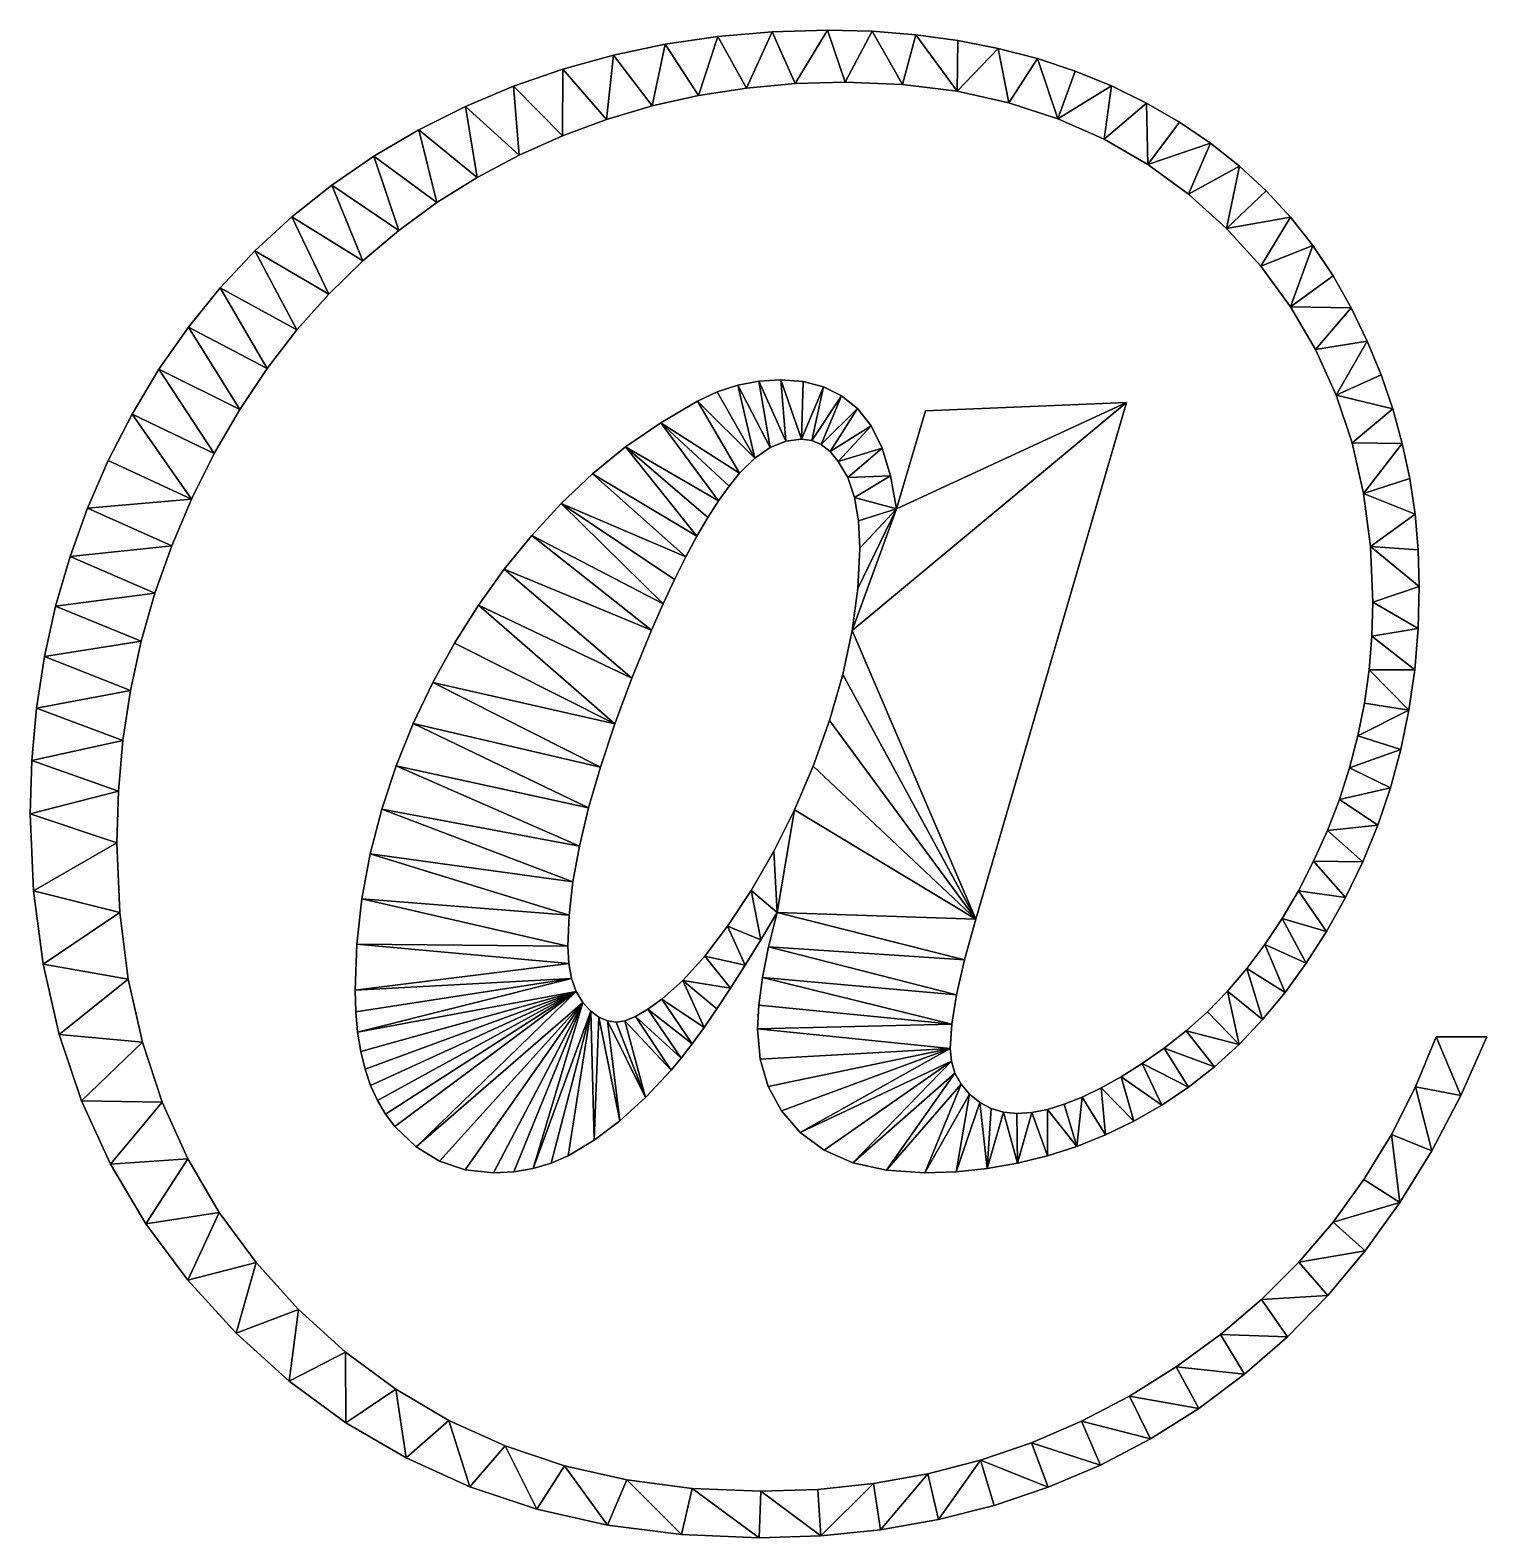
# Model space of a CAD drawing. Header units: metres. Extents: x 0.06 to 1.28, y -0.3 to 0.95.
import ezdxf

# ---------------------------------------------------------------- set-up
doc = ezdxf.new("R2010")
doc.units = ezdxf.units.M

msp = doc.modelspace()

# ---------------------------------------------------------------- meshes
at = {"layer": 'Armanisoft_0', "linetype": 'CONTINUOUS'}
mesh = msp.add_polyface(dxfattribs=at)
corners = [(0.508133, 0.921708), (0.544694, 0.879751), (0.507724, 0.86608), (0.46702, 0.907381), (0.550272, 0.93343), (0.582627, 0.890937), (0.593436, 0.942546), (0.621522, 0.899637), (0.637625, 0.949059), (0.661379, 0.905852), (0.68284, 0.952966), (0.702199, 0.90958), (0.694227, 0.611024), (0.67178, 0.661221), (0.690075, 0.662348), (0.707317, 0.612805), (0.681257, 0.605681), (0.65411, 0.657841), (0.66841, 0.596776), (0.620645, 0.64432), (0.637065, 0.652207), (0.655683, 0.58431), (0.589799, 0.626374), (0.638205, 0.561188), (0.560536, 0.606174), (0.46702, 0.907381, 0.229421), (0.471715, 0.849922, 0.229421), (0.507724, 0.86608, 0.229421), (0.508133, 0.921708, 0.229421), (0.544694, 0.879751, 0.229421), (0.550272, 0.93343, 0.229421), (0.582627, 0.890937, 0.229421), (0.593436, 0.942546, 0.229421), (0.621522, 0.899637, 0.229421), (0.637625, 0.949059, 0.229421), (0.661379, 0.905852, 0.229421), (0.68284, 0.952966, 0.229421), (0.702199, 0.90958, 0.229421), (0.694227, 0.611024, 0.229421), (0.690075, 0.662348, 0.229421), (0.67178, 0.661221, 0.229421), (0.707317, 0.612805, 0.229421), (0.681257, 0.605681, 0.229421), (0.65411, 0.657841, 0.229421), (0.66841, 0.596776, 0.229421), (0.637065, 0.652207, 0.229421), (0.620645, 0.64432, 0.229421), (0.655683, 0.58431, 0.229421), (0.589799, 0.626374, 0.229421), (0.647022, 0.573556, 0.229421), (0.638205, 0.561188, 0.229421), (0.560536, 0.606174, 0.229421), (0.661379, 0.905852), (0.702199, 0.90958), (0.702199, 0.90958, 0.229421), (0.661379, 0.905852, 0.229421), (0.621522, 0.899637), (0.621522, 0.899637, 0.229421), (0.582627, 0.890937), (0.582627, 0.890937, 0.229421), (0.544694, 0.879751), (0.544694, 0.879751, 0.229421), (0.507724, 0.86608), (0.507724, 0.86608, 0.229421), (0.471715, 0.849922), (0.471715, 0.849922, 0.229421), (0.508133, 0.921708), (0.46702, 0.907381), (0.46702, 0.907381, 0.229421), (0.508133, 0.921708, 0.229421), (0.550272, 0.93343), (0.550272, 0.93343, 0.229421), (0.593436, 0.942546), (0.593436, 0.942546, 0.229421), (0.637625, 0.949059), (0.637625, 0.949059, 0.229421), (0.68284, 0.952966), (0.68284, 0.952966, 0.229421), (0.560536, 0.606174), (0.532858, 0.583721), (0.532858, 0.583721, 0.229421), (0.560536, 0.606174, 0.229421), (0.589799, 0.626374), (0.589799, 0.626374, 0.229421), (0.620645, 0.64432), (0.620645, 0.64432, 0.229421), (0.637065, 0.652207), (0.637065, 0.652207, 0.229421), (0.65411, 0.657841), (0.65411, 0.657841, 0.229421), (0.67178, 0.661221), (0.67178, 0.661221, 0.229421), (0.690075, 0.662348), (0.690075, 0.662348, 0.229421), (0.708781, 0.660838), (0.708781, 0.660838, 0.229421), (0.681257, 0.605681), (0.694227, 0.611024), (0.694227, 0.611024, 0.229421), (0.681257, 0.605681, 0.229421), (0.66841, 0.596776), (0.66841, 0.596776, 0.229421)]
mesh.append_faces([[corners[k] for k in face] for face in [(0, 1, 2), (0, 2, 3), (4, 5, 1), (4, 1, 0), (6, 7, 5), (6, 5, 4), (8, 9, 7), (8, 7, 6), (10, 11, 9), (10, 9, 8), (12, 13, 14), (12, 14, 15), (16, 17, 13), (16, 13, 12), (18, 19, 20), (18, 20, 17), (18, 17, 16), (21, 22, 19), (21, 19, 18), (23, 24, 22), (25, 26, 27), (28, 27, 29), (28, 25, 27), (30, 29, 31), (30, 28, 29), (32, 31, 33), (32, 30, 31), (34, 33, 35), (34, 32, 33), (36, 35, 37), (36, 34, 35), (38, 39, 40), (38, 41, 39), (42, 40, 43), (42, 38, 40), (44, 45, 46), (44, 43, 45), (44, 42, 43), (47, 46, 48), (47, 44, 46), (49, 47, 48), (50, 48, 51), (52, 53, 54, 55), (56, 52, 55, 57), (58, 56, 57, 59), (60, 58, 59, 61), (62, 60, 61, 63), (64, 62, 63, 65), (66, 67, 68, 69), (70, 66, 69, 71), (72, 70, 71, 73), (74, 72, 73, 75), (76, 74, 75, 77), (78, 79, 80, 81), (82, 78, 81, 83), (84, 82, 83, 85), (86, 84, 85, 87), (88, 86, 87, 89), (90, 88, 89, 91), (92, 90, 91, 93), (94, 92, 93, 95), (96, 97, 98, 99), (100, 96, 99, 101)]])
mesh = msp.add_polyface(dxfattribs=at)
corners = [(0.72908, 0.954268), (0.74398, 0.910823), (0.702199, 0.90958), (0.68284, 0.952966), (0.766534, 0.953316), (0.791837, 0.908914), (0.802801, 0.950461), (0.837387, 0.903187), (0.837882, 0.945702), (0.871775, 0.939039), (0.880629, 0.893641), (0.904482, 0.930473), (0.921564, 0.880277), (0.936003, 0.920002), (0.966336, 0.907629), (0.960193, 0.863095), (0.707317, 0.612805), (0.690075, 0.662348), (0.708781, 0.660838), (0.725691, 0.65631), (0.73128, 0.602262), (0.754123, 0.638195), (0.765476, 0.623902), (0.723884, 0.608119), (0.740805, 0.648762), (0.715896, 0.611633), (0.72908, 0.954268, 0.229421), (0.702199, 0.90958, 0.229421), (0.74398, 0.910823, 0.229421), (0.68284, 0.952966, 0.229421), (0.766534, 0.953316, 0.229421), (0.791837, 0.908914, 0.229421), (0.802801, 0.950461, 0.229421), (0.837387, 0.903187, 0.229421), (0.837882, 0.945702, 0.229421), (0.871775, 0.939039, 0.229421), (0.880629, 0.893641, 0.229421), (0.904482, 0.930473, 0.229421), (0.921564, 0.880277, 0.229421), (0.936003, 0.920002, 0.229421), (0.966336, 0.907629, 0.229421), (0.960193, 0.863095, 0.229421), (0.707317, 0.612805, 0.229421), (0.708781, 0.660838, 0.229421), (0.690075, 0.662348, 0.229421), (0.725691, 0.65631, 0.229421), (0.73128, 0.602262, 0.229421), (0.765476, 0.623902, 0.229421), (0.754123, 0.638195, 0.229421), (0.723884, 0.608119, 0.229421), (0.740805, 0.648762, 0.229421), (0.715896, 0.611633, 0.229421), (0.978869, 0.643293), (0.810976, 0.636433), (0.810976, 0.636433, 0.229421), (0.978869, 0.643293, 0.229421), (0.921564, 0.880277), (0.960193, 0.863095), (0.960193, 0.863095, 0.229421), (0.921564, 0.880277, 0.229421), (0.880629, 0.893641), (0.880629, 0.893641, 0.229421), (0.837387, 0.903187), (0.837387, 0.903187, 0.229421), (0.791837, 0.908914), (0.791837, 0.908914, 0.229421), (0.74398, 0.910823), (0.74398, 0.910823, 0.229421), (0.702199, 0.90958), (0.702199, 0.90958, 0.229421), (0.72908, 0.954268), (0.68284, 0.952966), (0.68284, 0.952966, 0.229421), (0.72908, 0.954268, 0.229421), (0.766534, 0.953316), (0.766534, 0.953316, 0.229421), (0.802801, 0.950461), (0.802801, 0.950461, 0.229421), (0.837882, 0.945702), (0.837882, 0.945702, 0.229421), (0.871775, 0.939039), (0.871775, 0.939039, 0.229421), (0.904482, 0.930473), (0.904482, 0.930473, 0.229421), (0.936003, 0.920002), (0.936003, 0.920002, 0.229421), (0.966336, 0.907629), (0.966336, 0.907629, 0.229421), (0.725691, 0.65631), (0.708781, 0.660838), (0.708781, 0.660838, 0.229421), (0.725691, 0.65631, 0.229421), (0.740805, 0.648762), (0.740805, 0.648762, 0.229421), (0.754123, 0.638195), (0.754123, 0.638195, 0.229421), (0.765476, 0.623902), (0.765476, 0.623902, 0.229421)]
mesh.append_faces([[corners[k] for k in face] for face in [(0, 1, 2), (0, 2, 3), (4, 5, 1), (4, 1, 0), (6, 7, 5), (6, 5, 4), (8, 7, 6), (9, 10, 7), (9, 7, 8), (11, 12, 10), (11, 10, 9), (13, 12, 11), (14, 15, 12), (14, 12, 13), (16, 17, 18), (16, 18, 19), (20, 21, 22), (23, 24, 21), (23, 21, 20), (25, 19, 24), (25, 16, 19), (25, 24, 23), (26, 27, 28), (26, 29, 27), (30, 28, 31), (30, 26, 28), (32, 31, 33), (32, 30, 31), (34, 32, 33), (35, 33, 36), (35, 34, 33), (37, 36, 38), (37, 35, 36), (39, 37, 38), (40, 38, 41), (40, 39, 38), (42, 43, 44), (42, 45, 43), (46, 47, 48), (49, 48, 50), (49, 46, 48), (51, 50, 45), (51, 45, 42), (51, 49, 50), (52, 53, 54, 55), (56, 57, 58, 59), (60, 56, 59, 61), (62, 60, 61, 63), (64, 62, 63, 65), (66, 64, 65, 67), (68, 66, 67, 69), (70, 71, 72, 73), (74, 70, 73, 75), (76, 74, 75, 77), (78, 76, 77, 79), (80, 78, 79, 81), (82, 80, 81, 83), (84, 82, 83, 85), (86, 84, 85, 87), (88, 89, 90, 91), (92, 88, 91, 93), (94, 92, 93, 95), (96, 94, 95, 97)]])
mesh = msp.add_polyface(dxfattribs=at)
corners = [(0.148465, 0.633657), (0.21704, 0.600685), (0.197969, 0.562561), (0.128496, 0.594773), (0.170844, 0.67103), (0.238271, 0.63733), (0.195379, 0.706199), (0.26128, 0.671741), (0.222071, 0.739163), (0.286067, 0.703917), (0.250918, 0.769922), (0.312631, 0.733859), (0.281921, 0.798477), (0.340974, 0.761566), (0.315081, 0.824827), (0.371094, 0.787038), (0.350397, 0.848972), (0.402993, 0.810276), (0.387869, 0.870913), (0.436669, 0.831279), (0.426932, 0.89045), (0.471715, 0.849922), (0.46702, 0.907381), (0.507724, 0.86608), (0.148465, 0.633657, 0.229421), (0.197969, 0.562561, 0.229421), (0.21704, 0.600685, 0.229421), (0.128496, 0.594773, 0.229421), (0.170844, 0.67103, 0.229421), (0.238271, 0.63733, 0.229421), (0.195379, 0.706199, 0.229421), (0.26128, 0.671741, 0.229421), (0.222071, 0.739163, 0.229421), (0.286067, 0.703917, 0.229421), (0.250918, 0.769922, 0.229421), (0.312631, 0.733859, 0.229421), (0.281921, 0.798477, 0.229421), (0.340974, 0.761566, 0.229421), (0.315081, 0.824827, 0.229421), (0.371094, 0.787038, 0.229421), (0.350397, 0.848972, 0.229421), (0.402993, 0.810276, 0.229421), (0.387869, 0.870913, 0.229421), (0.436669, 0.831279, 0.229421), (0.426932, 0.89045, 0.229421), (0.471715, 0.849922, 0.229421), (0.46702, 0.907381, 0.229421), (0.436669, 0.831279), (0.471715, 0.849922), (0.471715, 0.849922, 0.229421), (0.436669, 0.831279, 0.229421), (0.402993, 0.810276), (0.402993, 0.810276, 0.229421), (0.371094, 0.787038), (0.371094, 0.787038, 0.229421), (0.340974, 0.761566), (0.340974, 0.761566, 0.229421), (0.312631, 0.733859), (0.312631, 0.733859, 0.229421), (0.286067, 0.703917), (0.286067, 0.703917, 0.229421), (0.26128, 0.671741), (0.26128, 0.671741, 0.229421), (0.238271, 0.63733), (0.238271, 0.63733, 0.229421), (0.21704, 0.600685), (0.21704, 0.600685, 0.229421), (0.148465, 0.633657), (0.128496, 0.594773), (0.128496, 0.594773, 0.229421), (0.148465, 0.633657, 0.229421), (0.170844, 0.67103), (0.170844, 0.67103, 0.229421), (0.195379, 0.706199), (0.195379, 0.706199, 0.229421), (0.222071, 0.739163), (0.222071, 0.739163, 0.229421), (0.250918, 0.769922), (0.250918, 0.769922, 0.229421), (0.281921, 0.798477), (0.281921, 0.798477, 0.229421), (0.315081, 0.824827), (0.315081, 0.824827, 0.229421), (0.350397, 0.848972), (0.350397, 0.848972, 0.229421), (0.387869, 0.870913), (0.387869, 0.870913, 0.229421), (0.426932, 0.89045), (0.426932, 0.89045, 0.229421), (0.46702, 0.907381), (0.46702, 0.907381, 0.229421)]
mesh.append_faces([[corners[k] for k in face] for face in [(0, 1, 2), (0, 2, 3), (4, 5, 1), (4, 1, 0), (6, 7, 5), (6, 5, 4), (8, 9, 7), (8, 7, 6), (10, 11, 9), (10, 9, 8), (12, 13, 11), (12, 11, 10), (14, 15, 13), (14, 13, 12), (16, 17, 15), (16, 15, 14), (18, 19, 17), (18, 17, 16), (20, 21, 19), (20, 19, 18), (22, 23, 21), (22, 21, 20), (24, 25, 26), (24, 27, 25), (28, 26, 29), (28, 24, 26), (30, 29, 31), (30, 28, 29), (32, 31, 33), (32, 30, 31), (34, 33, 35), (34, 32, 33), (36, 35, 37), (36, 34, 35), (38, 37, 39), (38, 36, 37), (40, 39, 41), (40, 38, 39), (42, 41, 43), (42, 40, 41), (44, 43, 45), (44, 42, 43), (46, 44, 45), (47, 48, 49, 50), (51, 47, 50, 52), (53, 51, 52, 54), (55, 53, 54, 56), (57, 55, 56, 58), (59, 57, 58, 60), (61, 59, 60, 62), (63, 61, 62, 64), (65, 63, 64, 66), (67, 68, 69, 70), (71, 67, 70, 72), (73, 71, 72, 74), (75, 73, 74, 76), (77, 75, 76, 78), (79, 77, 78, 80), (81, 79, 80, 82), (83, 81, 82, 84), (85, 83, 84, 86), (87, 85, 86, 88), (89, 87, 88, 90)]])
mesh = msp.add_polyface(dxfattribs=at)
corners = [(0.995483, 0.893351), (0.996514, 0.842095), (0.960193, 0.863095), (0.966336, 0.907629), (1.023139, 0.877353), (1.049002, 0.859819), (1.030529, 0.817276), (1.073071, 0.840747), (1.062236, 0.788639), (1.095346, 0.820138), (1.115828, 0.797992), (1.09088, 0.757036), (1.134516, 0.774309), (1.115705, 0.723319), (1.15141, 0.749089), (1.16651, 0.722332), (1.136711, 0.687487), (1.179825, 0.694612), (1.153897, 0.649541), (1.191366, 0.666503), (1.20113, 0.638005), (1.167265, 0.609481), (1.20912, 0.609118), (0.995483, 0.893351, 0.229421), (0.960193, 0.863095, 0.229421), (0.996514, 0.842095, 0.229421), (0.966336, 0.907629, 0.229421), (1.023139, 0.877353, 0.229421), (1.049002, 0.859819, 0.229421), (1.030529, 0.817276, 0.229421), (1.073071, 0.840747, 0.229421), (1.062236, 0.788639, 0.229421), (1.095346, 0.820138, 0.229421), (1.115828, 0.797992, 0.229421), (1.09088, 0.757036, 0.229421), (1.134516, 0.774309, 0.229421), (1.115705, 0.723319, 0.229421), (1.15141, 0.749089, 0.229421), (1.16651, 0.722332, 0.229421), (1.136711, 0.687487, 0.229421), (1.179825, 0.694612, 0.229421), (1.153897, 0.649541, 0.229421), (1.191366, 0.666503, 0.229421), (1.20113, 0.638005, 0.229421), (1.167265, 0.609481, 0.229421), (1.20912, 0.609118, 0.229421), (1.153897, 0.649541), (1.167265, 0.609481), (1.167265, 0.609481, 0.229421), (1.153897, 0.649541, 0.229421), (1.136711, 0.687487), (1.136711, 0.687487, 0.229421), (1.115705, 0.723319), (1.115705, 0.723319, 0.229421), (1.09088, 0.757036), (1.09088, 0.757036, 0.229421), (1.062236, 0.788639), (1.062236, 0.788639, 0.229421), (1.030529, 0.817276), (1.030529, 0.817276, 0.229421), (0.996514, 0.842095), (0.996514, 0.842095, 0.229421), (0.960193, 0.863095), (0.960193, 0.863095, 0.229421), (0.995483, 0.893351), (0.966336, 0.907629), (0.966336, 0.907629, 0.229421), (0.995483, 0.893351, 0.229421), (1.023139, 0.877353), (1.023139, 0.877353, 0.229421), (1.049002, 0.859819), (1.049002, 0.859819, 0.229421), (1.073071, 0.840747), (1.073071, 0.840747, 0.229421), (1.095346, 0.820138), (1.095346, 0.820138, 0.229421), (1.115828, 0.797992), (1.115828, 0.797992, 0.229421), (1.134516, 0.774309), (1.134516, 0.774309, 0.229421), (1.15141, 0.749089), (1.15141, 0.749089, 0.229421), (1.16651, 0.722332), (1.16651, 0.722332, 0.229421), (1.179825, 0.694612), (1.179825, 0.694612, 0.229421), (1.191366, 0.666503), (1.191366, 0.666503, 0.229421), (1.20113, 0.638005), (1.20113, 0.638005, 0.229421), (1.20912, 0.609118), (1.20912, 0.609118, 0.229421)]
mesh.append_faces([[corners[k] for k in face] for face in [(0, 1, 2), (0, 2, 3), (4, 1, 0), (5, 6, 1), (5, 1, 4), (7, 8, 6), (7, 6, 5), (9, 8, 7), (10, 11, 8), (10, 8, 9), (12, 13, 11), (12, 11, 10), (14, 13, 12), (15, 16, 13), (15, 13, 14), (17, 18, 16), (17, 16, 15), (19, 18, 17), (20, 21, 18), (20, 18, 19), (22, 21, 20), (23, 24, 25), (23, 26, 24), (27, 23, 25), (28, 25, 29), (28, 27, 25), (30, 29, 31), (30, 28, 29), (32, 30, 31), (33, 31, 34), (33, 32, 31), (35, 34, 36), (35, 33, 34), (37, 35, 36), (38, 36, 39), (38, 37, 36), (40, 39, 41), (40, 38, 39), (42, 40, 41), (43, 41, 44), (43, 42, 41), (45, 43, 44), (46, 47, 48, 49), (50, 46, 49, 51), (52, 50, 51, 53), (54, 52, 53, 55), (56, 54, 55, 57), (58, 56, 57, 59), (60, 58, 59, 61), (62, 60, 61, 63), (64, 65, 66, 67), (68, 64, 67, 69), (70, 68, 69, 71), (72, 70, 71, 73), (74, 72, 73, 75), (76, 74, 75, 77), (78, 76, 77, 79), (80, 78, 79, 81), (82, 80, 81, 83), (84, 82, 83, 85), (86, 84, 85, 87), (88, 86, 87, 89), (90, 88, 89, 91)]])
mesh = msp.add_polyface(dxfattribs=at)
corners = [(1.17613, 0.259686), (1.13508, 0.260225), (1.146652, 0.285795), (1.161683, 0.229983), (0.786734, 0.55442), (0.810976, 0.636433), (0.978869, 0.643293), (0.701608, 0.30324), (0.852974, 0.211752), (0.687073, 0.217382), (0.717035, 0.339643), (0.730658, 0.377808), (0.741788, 0.416091), (0.749738, 0.452846), (0.754508, 0.488072), (0.756098, 0.521771), (0.754972, 0.544398), (0.751595, 0.563989), (0.781782, 0.582015), (0.745966, 0.580544), (0.774696, 0.605175), (0.738086, 0.594062), (0.765476, 0.623902), (0.73128, 0.602262), (1.17613, 0.259686, 0.229421), (1.146652, 0.285795, 0.229421), (1.13508, 0.260225, 0.229421), (1.161683, 0.229983, 0.229421), (0.786734, 0.55442, 0.229421), (0.978869, 0.643293, 0.229421), (0.810976, 0.636433, 0.229421), (0.701608, 0.30324, 0.229421), (0.687073, 0.217382, 0.229421), (0.852974, 0.211752, 0.229421), (0.717035, 0.339643, 0.229421), (0.730658, 0.377808, 0.229421), (0.741788, 0.416091, 0.229421), (0.749738, 0.452846, 0.229421), (0.754508, 0.488072, 0.229421), (0.756098, 0.521771, 0.229421), (0.754972, 0.544398, 0.229421), (0.751595, 0.563989, 0.229421), (0.781782, 0.582015, 0.229421), (0.745966, 0.580544, 0.229421), (0.774696, 0.605175, 0.229421), (0.738086, 0.594062, 0.229421), (0.765476, 0.623902, 0.229421), (0.73128, 0.602262, 0.229421), (0.852974, 0.211752), (0.978869, 0.643293), (0.978869, 0.643293, 0.229421), (0.852974, 0.211752, 0.229421), (1.13508, 0.260225), (1.12233, 0.235597), (1.12233, 0.235597, 0.229421), (1.13508, 0.260225, 0.229421), (1.146652, 0.285795), (1.146652, 0.285795, 0.229421), (1.15668, 0.311788), (1.15668, 0.311788, 0.229421), (0.774696, 0.605175), (0.765476, 0.623902), (0.765476, 0.623902, 0.229421), (0.774696, 0.605175, 0.229421), (0.781782, 0.582015), (0.781782, 0.582015, 0.229421), (0.786734, 0.55442), (0.786734, 0.55442, 0.229421), (0.810976, 0.636433), (0.810976, 0.636433, 0.229421), (0.694227, 0.611024), (0.707317, 0.612805), (0.707317, 0.612805, 0.229421), (0.694227, 0.611024, 0.229421), (0.717035, 0.339643), (0.701608, 0.30324), (0.701608, 0.30324, 0.229421), (0.717035, 0.339643, 0.229421), (0.730658, 0.377808), (0.730658, 0.377808, 0.229421), (0.741788, 0.416091), (0.741788, 0.416091, 0.229421), (0.749738, 0.452846), (0.749738, 0.452846, 0.229421), (0.754508, 0.488072), (0.754508, 0.488072, 0.229421), (0.756098, 0.521771), (0.756098, 0.521771, 0.229421), (0.754972, 0.544398), (0.754972, 0.544398, 0.229421), (0.751595, 0.563989), (0.751595, 0.563989, 0.229421), (0.745966, 0.580544), (0.745966, 0.580544, 0.229421), (0.738086, 0.594062), (0.738086, 0.594062, 0.229421), (0.73128, 0.602262), (0.73128, 0.602262, 0.229421), (0.723884, 0.608119), (0.723884, 0.608119, 0.229421), (0.715896, 0.611633), (0.715896, 0.611633, 0.229421)]
mesh.append_faces([[corners[k] for k in face] for face in [(0, 1, 2), (3, 1, 0), (4, 5, 6), (7, 8, 9), (10, 8, 7), (11, 8, 10), (12, 8, 11), (13, 4, 6), (13, 8, 12), (14, 4, 13), (15, 4, 14), (16, 4, 15), (17, 18, 4), (17, 4, 16), (19, 20, 18), (19, 18, 17), (21, 22, 20), (21, 20, 19), (23, 22, 21), (6, 8, 13), (24, 25, 26), (27, 24, 26), (28, 29, 30), (31, 32, 33), (34, 31, 33), (35, 34, 33), (36, 35, 33), (37, 29, 28), (37, 36, 33), (38, 37, 28), (39, 38, 28), (40, 39, 28), (41, 28, 42), (41, 40, 28), (43, 42, 44), (43, 41, 42), (45, 44, 46), (45, 43, 44), (47, 45, 46), (29, 37, 33), (48, 49, 50, 51), (52, 53, 54, 55), (56, 52, 55, 57), (58, 56, 57, 59), (60, 61, 62, 63), (64, 60, 63, 65), (66, 64, 65, 67), (68, 66, 67, 69), (70, 71, 72, 73), (74, 75, 76, 77), (78, 74, 77, 79), (80, 78, 79, 81), (82, 80, 81, 83), (84, 82, 83, 85), (86, 84, 85, 87), (88, 86, 87, 89), (90, 88, 89, 91), (92, 90, 91, 93), (94, 92, 93, 95), (96, 94, 95, 97), (98, 96, 97, 99), (100, 98, 99, 101), (71, 100, 101, 72)]])
mesh = msp.add_polyface(dxfattribs=at)
corners = [(0.647022, 0.573556), (0.589799, 0.626374), (0.655683, 0.58431), (0.638205, 0.561188), (0.629232, 0.547203), (0.560536, 0.606174), (0.620103, 0.531603), (0.532858, 0.583721), (0.610817, 0.514388), (0.506764, 0.559013), (0.601376, 0.495557), (0.591777, 0.47511), (0.482217, 0.53235), (0.582023, 0.453048), (0.459183, 0.504029), (0.565657, 0.412944), (0.43766, 0.474052), (0.551473, 0.374874), (0.399409, 0.40939), (0.417649, 0.442417), (0.539472, 0.338839), (0.529652, 0.304838), (0.383199, 0.375237), (0.522015, 0.272872), (0.36902, 0.339958), (0.516559, 0.24294), (0.356871, 0.303553), (0.701608, 0.30324), (0.687073, 0.217382), (0.684376, 0.268599), (0.638205, 0.561188, 0.229421), (0.647022, 0.573556, 0.229421), (0.589799, 0.626374, 0.229421), (0.629232, 0.547203, 0.229421), (0.560536, 0.606174, 0.229421), (0.620103, 0.531603, 0.229421), (0.532858, 0.583721, 0.229421), (0.610817, 0.514388, 0.229421), (0.506764, 0.559013, 0.229421), (0.601376, 0.495557, 0.229421), (0.591777, 0.47511, 0.229421), (0.482217, 0.53235, 0.229421), (0.582023, 0.453048, 0.229421), (0.459183, 0.504029, 0.229421), (0.565657, 0.412944, 0.229421), (0.43766, 0.474052, 0.229421), (0.551473, 0.374874, 0.229421), (0.417649, 0.442417, 0.229421), (0.399409, 0.40939, 0.229421), (0.539472, 0.338839, 0.229421), (0.529652, 0.304838, 0.229421), (0.383199, 0.375237, 0.229421), (0.522015, 0.272872, 0.229421), (0.36902, 0.339958, 0.229421), (0.516559, 0.24294, 0.229421), (0.356871, 0.303553, 0.229421), (0.701608, 0.30324, 0.229421), (0.684376, 0.268599, 0.229421), (0.687073, 0.217382, 0.229421), (0.482217, 0.53235), (0.459183, 0.504029), (0.459183, 0.504029, 0.229421), (0.482217, 0.53235, 0.229421), (0.506764, 0.559013), (0.506764, 0.559013, 0.229421), (0.532858, 0.583721), (0.532858, 0.583721, 0.229421), (0.655683, 0.58431), (0.66841, 0.596776), (0.66841, 0.596776, 0.229421), (0.655683, 0.58431, 0.229421), (0.647022, 0.573556), (0.647022, 0.573556, 0.229421), (0.638205, 0.561188), (0.638205, 0.561188, 0.229421), (0.629232, 0.547203), (0.629232, 0.547203, 0.229421), (0.620103, 0.531603), (0.620103, 0.531603, 0.229421), (0.610817, 0.514388), (0.610817, 0.514388, 0.229421), (0.601376, 0.495557), (0.601376, 0.495557, 0.229421), (0.591777, 0.47511), (0.591777, 0.47511, 0.229421), (0.582023, 0.453048), (0.582023, 0.453048, 0.229421), (0.565657, 0.412944), (0.565657, 0.412944, 0.229421), (0.551473, 0.374874), (0.551473, 0.374874, 0.229421), (0.539472, 0.338839), (0.539472, 0.338839, 0.229421), (0.529652, 0.304838), (0.529652, 0.304838, 0.229421), (0.522015, 0.272872), (0.522015, 0.272872, 0.229421), (0.516559, 0.24294), (0.516559, 0.24294, 0.229421), (0.684376, 0.268599), (0.665339, 0.235721), (0.665339, 0.235721, 0.229421), (0.684376, 0.268599, 0.229421), (0.701608, 0.30324), (0.701608, 0.30324, 0.229421)]
mesh.append_faces([[corners[k] for k in face] for face in [(0, 1, 2), (3, 1, 0), (4, 5, 3), (6, 7, 5), (6, 5, 4), (8, 9, 7), (8, 7, 6), (10, 9, 8), (11, 12, 9), (11, 9, 10), (13, 14, 12), (13, 12, 11), (15, 16, 14), (15, 14, 13), (17, 18, 19), (17, 19, 16), (17, 16, 15), (20, 18, 17), (21, 22, 20), (23, 24, 21), (25, 26, 23), (27, 28, 29), (30, 31, 32), (33, 30, 34), (35, 34, 36), (35, 33, 34), (37, 36, 38), (37, 35, 36), (39, 37, 38), (40, 38, 41), (40, 39, 38), (42, 41, 43), (42, 40, 41), (44, 43, 45), (44, 42, 43), (46, 47, 48), (46, 45, 47), (46, 44, 45), (49, 46, 48), (50, 49, 51), (52, 50, 53), (54, 52, 55), (56, 57, 58), (59, 60, 61, 62), (63, 59, 62, 64), (65, 63, 64, 66), (67, 68, 69, 70), (71, 67, 70, 72), (73, 71, 72, 74), (75, 73, 74, 76), (77, 75, 76, 78), (79, 77, 78, 80), (81, 79, 80, 82), (83, 81, 82, 84), (85, 83, 84, 86), (87, 85, 86, 88), (89, 87, 88, 90), (91, 89, 90, 92), (93, 91, 92, 94), (95, 93, 94, 96), (97, 95, 96, 98), (99, 100, 101, 102), (103, 99, 102, 104)]])
mesh = msp.add_polyface(dxfattribs=at)
corners = [(1.20912, 0.609118), (1.176813, 0.567306), (1.167265, 0.609481), (1.215334, 0.579842), (1.219772, 0.550177), (1.182542, 0.523017), (1.222435, 0.520123), (1.223323, 0.48968), (1.184451, 0.476614), (1.22236, 0.45446), (1.18368, 0.448087), (1.219471, 0.420027), (1.181366, 0.419983), (1.214655, 0.386382), (1.172108, 0.365041), (1.177508, 0.392301), (1.207913, 0.353526), (1.165166, 0.338204), (1.199245, 0.321458), (1.15668, 0.311788), (1.188651, 0.290178), (1.146652, 0.285795), (1.17613, 0.259686), (1.20912, 0.609118, 0.229421), (1.167265, 0.609481, 0.229421), (1.176813, 0.567306, 0.229421), (1.215334, 0.579842, 0.229421), (1.219772, 0.550177, 0.229421), (1.182542, 0.523017, 0.229421), (1.222435, 0.520123, 0.229421), (1.223323, 0.48968, 0.229421), (1.184451, 0.476614, 0.229421), (1.22236, 0.45446, 0.229421), (1.18368, 0.448087, 0.229421), (1.219471, 0.420027, 0.229421), (1.181366, 0.419983, 0.229421), (1.214655, 0.386382, 0.229421), (1.177508, 0.392301, 0.229421), (1.172108, 0.365041, 0.229421), (1.207913, 0.353526, 0.229421), (1.165166, 0.338204, 0.229421), (1.199245, 0.321458, 0.229421), (1.15668, 0.311788, 0.229421), (1.188651, 0.290178, 0.229421), (1.146652, 0.285795, 0.229421), (1.17613, 0.259686, 0.229421), (1.165166, 0.338204), (1.15668, 0.311788), (1.15668, 0.311788, 0.229421), (1.165166, 0.338204, 0.229421), (1.172108, 0.365041), (1.172108, 0.365041, 0.229421), (1.177508, 0.392301), (1.177508, 0.392301, 0.229421), (1.181366, 0.419983), (1.181366, 0.419983, 0.229421), (1.18368, 0.448087), (1.18368, 0.448087, 0.229421), (1.184451, 0.476614), (1.184451, 0.476614, 0.229421), (1.182542, 0.523017), (1.182542, 0.523017, 0.229421), (1.176813, 0.567306), (1.176813, 0.567306, 0.229421), (1.167265, 0.609481), (1.167265, 0.609481, 0.229421), (1.215334, 0.579842), (1.20912, 0.609118), (1.20912, 0.609118, 0.229421), (1.215334, 0.579842, 0.229421), (1.219772, 0.550177), (1.219772, 0.550177, 0.229421), (1.222435, 0.520123), (1.222435, 0.520123, 0.229421), (1.223323, 0.48968), (1.223323, 0.48968, 0.229421), (1.22236, 0.45446), (1.22236, 0.45446, 0.229421), (1.219471, 0.420027), (1.219471, 0.420027, 0.229421), (1.214655, 0.386382), (1.214655, 0.386382, 0.229421), (1.207913, 0.353526), (1.207913, 0.353526, 0.229421), (1.199245, 0.321458), (1.199245, 0.321458, 0.229421), (1.188651, 0.290178), (1.188651, 0.290178, 0.229421), (1.17613, 0.259686), (1.17613, 0.259686, 0.229421), (1.161683, 0.229983), (1.161683, 0.229983, 0.229421)]
mesh.append_faces([[corners[k] for k in face] for face in [(0, 1, 2), (3, 1, 0), (4, 5, 1), (4, 1, 3), (6, 5, 4), (7, 8, 5), (7, 5, 6), (9, 10, 8), (9, 8, 7), (11, 12, 10), (11, 10, 9), (13, 14, 15), (13, 15, 12), (13, 12, 11), (16, 17, 14), (16, 14, 13), (18, 19, 17), (18, 17, 16), (20, 21, 19), (20, 19, 18), (22, 21, 20), (23, 24, 25), (26, 23, 25), (27, 25, 28), (27, 26, 25), (29, 27, 28), (30, 28, 31), (30, 29, 28), (32, 31, 33), (32, 30, 31), (34, 33, 35), (34, 32, 33), (36, 37, 38), (36, 35, 37), (36, 34, 35), (39, 38, 40), (39, 36, 38), (41, 40, 42), (41, 39, 40), (43, 42, 44), (43, 41, 42), (45, 43, 44), (46, 47, 48, 49), (50, 46, 49, 51), (52, 50, 51, 53), (54, 52, 53, 55), (56, 54, 55, 57), (58, 56, 57, 59), (60, 58, 59, 61), (62, 60, 61, 63), (64, 62, 63, 65), (66, 67, 68, 69), (70, 66, 69, 71), (72, 70, 71, 73), (74, 72, 73, 75), (76, 74, 75, 77), (78, 76, 77, 79), (80, 78, 79, 81), (82, 80, 81, 83), (84, 82, 83, 85), (86, 84, 85, 87), (88, 86, 87, 89), (90, 88, 89, 91)]])
mesh = msp.add_polyface(dxfattribs=at)
corners = [(0.063262, 0.299699), (0.136942, 0.318634), (0.135671, 0.275449), (0.065949, 0.235466), (0.064593, 0.344304), (0.140756, 0.361096), (0.068587, 0.388093), (0.147113, 0.402835), (0.075244, 0.431064), (0.156013, 0.443851), (0.084563, 0.473217), (0.167455, 0.484144), (0.096545, 0.514553), (0.181441, 0.523714), (0.111189, 0.555072), (0.197969, 0.562561), (0.128496, 0.594773), (0.539472, 0.338839), (0.383199, 0.375237), (0.399409, 0.40939), (0.529652, 0.304838), (0.36902, 0.339958), (0.522015, 0.272872), (0.356871, 0.303553), (0.516559, 0.24294), (0.347129, 0.266392), (0.063262, 0.299699, 0.229421), (0.135671, 0.275449, 0.229421), (0.136942, 0.318634, 0.229421), (0.065949, 0.235466, 0.229421), (0.064593, 0.344304, 0.229421), (0.140756, 0.361096, 0.229421), (0.068587, 0.388093, 0.229421), (0.147113, 0.402835, 0.229421), (0.075244, 0.431064, 0.229421), (0.156013, 0.443851, 0.229421), (0.084563, 0.473217, 0.229421), (0.167455, 0.484144, 0.229421), (0.096545, 0.514553, 0.229421), (0.181441, 0.523714, 0.229421), (0.111189, 0.555072, 0.229421), (0.197969, 0.562561, 0.229421), (0.128496, 0.594773, 0.229421), (0.539472, 0.338839, 0.229421), (0.399409, 0.40939, 0.229421), (0.383199, 0.375237, 0.229421), (0.529652, 0.304838, 0.229421), (0.36902, 0.339958, 0.229421), (0.522015, 0.272872, 0.229421), (0.356871, 0.303553, 0.229421), (0.516559, 0.24294, 0.229421), (0.347129, 0.266392, 0.229421), (0.197969, 0.562561), (0.21704, 0.600685), (0.21704, 0.600685, 0.229421), (0.197969, 0.562561, 0.229421), (0.181441, 0.523714), (0.181441, 0.523714, 0.229421), (0.167455, 0.484144), (0.167455, 0.484144, 0.229421), (0.156013, 0.443851), (0.156013, 0.443851, 0.229421), (0.147113, 0.402835), (0.147113, 0.402835, 0.229421), (0.140756, 0.361096), (0.140756, 0.361096, 0.229421), (0.136942, 0.318634), (0.136942, 0.318634, 0.229421), (0.135671, 0.275449), (0.135671, 0.275449, 0.229421), (0.138043, 0.217295), (0.138043, 0.217295, 0.229421), (0.063262, 0.299699), (0.065949, 0.235466), (0.065949, 0.235466, 0.229421), (0.063262, 0.299699, 0.229421), (0.064593, 0.344304), (0.064593, 0.344304, 0.229421), (0.068587, 0.388093), (0.068587, 0.388093, 0.229421), (0.075244, 0.431064), (0.075244, 0.431064, 0.229421), (0.084563, 0.473217), (0.084563, 0.473217, 0.229421), (0.096545, 0.514553), (0.096545, 0.514553, 0.229421), (0.111189, 0.555072), (0.111189, 0.555072, 0.229421), (0.128496, 0.594773), (0.128496, 0.594773, 0.229421), (0.347129, 0.266392), (0.340171, 0.228847), (0.340171, 0.228847, 0.229421), (0.347129, 0.266392, 0.229421), (0.356871, 0.303553), (0.356871, 0.303553, 0.229421), (0.36902, 0.339958), (0.36902, 0.339958, 0.229421), (0.383199, 0.375237), (0.383199, 0.375237, 0.229421), (0.399409, 0.40939), (0.399409, 0.40939, 0.229421), (0.417649, 0.442417), (0.417649, 0.442417, 0.229421), (0.43766, 0.474052), (0.43766, 0.474052, 0.229421), (0.459183, 0.504029), (0.459183, 0.504029, 0.229421)]
mesh.append_faces([[corners[k] for k in face] for face in [(0, 1, 2), (0, 2, 3), (4, 5, 1), (4, 1, 0), (6, 7, 5), (6, 5, 4), (8, 9, 7), (8, 7, 6), (10, 11, 9), (10, 9, 8), (12, 13, 11), (12, 11, 10), (14, 15, 13), (14, 13, 12), (16, 15, 14), (17, 18, 19), (20, 21, 18), (22, 23, 21), (24, 25, 23), (26, 27, 28), (26, 29, 27), (30, 28, 31), (30, 26, 28), (32, 31, 33), (32, 30, 31), (34, 33, 35), (34, 32, 33), (36, 35, 37), (36, 34, 35), (38, 37, 39), (38, 36, 37), (40, 39, 41), (40, 38, 39), (42, 40, 41), (43, 44, 45), (46, 45, 47), (48, 47, 49), (50, 49, 51), (52, 53, 54, 55), (56, 52, 55, 57), (58, 56, 57, 59), (60, 58, 59, 61), (62, 60, 61, 63), (64, 62, 63, 65), (66, 64, 65, 67), (68, 66, 67, 69), (70, 68, 69, 71), (72, 73, 74, 75), (76, 72, 75, 77), (78, 76, 77, 79), (80, 78, 79, 81), (82, 80, 81, 83), (84, 82, 83, 85), (86, 84, 85, 87), (88, 86, 87, 89), (90, 91, 92, 93), (94, 90, 93, 95), (96, 94, 95, 97), (98, 96, 97, 99), (100, 98, 99, 101), (102, 100, 101, 103), (104, 102, 103, 105), (106, 104, 105, 107)]])
mesh = msp.add_polyface(dxfattribs=at)
corners = [(0.106253, 0.059964), (0.157017, 0.109077), (0.173619, 0.059012), (0.087445, 0.115599), (0.145158, 0.161838), (0.07401, 0.1741), (0.138043, 0.217295), (0.065949, 0.235466), (0.135671, 0.275449), (0.513286, 0.215043), (0.340171, 0.228847), (0.347129, 0.266392), (0.516559, 0.24294), (0.512195, 0.18918), (0.335995, 0.190917), (0.512988, 0.174816), (0.334604, 0.152603), (0.515366, 0.162203), (0.336686, 0.11731), (0.335124, 0.134387), (0.519331, 0.151342), (0.385543, 0.021787), (0.367915, 0.038733), (0.360108, 0.048985), (0.353341, 0.060374), (0.347616, 0.072902), (0.342932, 0.086567), (0.339288, 0.101369), (0.106253, 0.059964, 0.229421), (0.173619, 0.059012, 0.229421), (0.157017, 0.109077, 0.229421), (0.087445, 0.115599, 0.229421), (0.145158, 0.161838, 0.229421), (0.07401, 0.1741, 0.229421), (0.138043, 0.217295, 0.229421), (0.065949, 0.235466, 0.229421), (0.135671, 0.275449, 0.229421), (0.513286, 0.215043, 0.229421), (0.347129, 0.266392, 0.229421), (0.340171, 0.228847, 0.229421), (0.516559, 0.24294, 0.229421), (0.512195, 0.18918, 0.229421), (0.335995, 0.190917, 0.229421), (0.512988, 0.174816, 0.229421), (0.334604, 0.152603, 0.229421), (0.515366, 0.162203, 0.229421), (0.335124, 0.134387, 0.229421), (0.336686, 0.11731, 0.229421), (0.519331, 0.151342, 0.229421), (0.367915, 0.038733, 0.229421), (0.385543, 0.021787, 0.229421), (0.360108, 0.048985, 0.229421), (0.353341, 0.060374, 0.229421), (0.347616, 0.072902, 0.229421), (0.342932, 0.086567, 0.229421), (0.339288, 0.101369, 0.229421), (0.524881, 0.142231, 0.229421), (0.405114, 0.009683, 0.229421), (0.145158, 0.161838), (0.138043, 0.217295), (0.138043, 0.217295, 0.229421), (0.145158, 0.161838, 0.229421), (0.157017, 0.109077), (0.157017, 0.109077, 0.229421), (0.173619, 0.059012), (0.173619, 0.059012, 0.229421), (0.087445, 0.115599), (0.106253, 0.059964), (0.106253, 0.059964, 0.229421), (0.087445, 0.115599, 0.229421), (0.07401, 0.1741), (0.07401, 0.1741, 0.229421), (0.065949, 0.235466), (0.065949, 0.235466, 0.229421), (0.347616, 0.072902), (0.353341, 0.060374), (0.353341, 0.060374, 0.229421), (0.347616, 0.072902, 0.229421), (0.342932, 0.086567), (0.342932, 0.086567, 0.229421), (0.339288, 0.101369), (0.339288, 0.101369, 0.229421), (0.336686, 0.11731), (0.336686, 0.11731, 0.229421), (0.335124, 0.134387), (0.335124, 0.134387, 0.229421), (0.334604, 0.152603), (0.334604, 0.152603, 0.229421), (0.335995, 0.190917), (0.335995, 0.190917, 0.229421), (0.340171, 0.228847), (0.340171, 0.228847, 0.229421)]
mesh.append_faces([[corners[k] for k in face] for face in [(0, 1, 2), (3, 4, 1), (3, 1, 0), (5, 6, 4), (5, 4, 3), (7, 8, 6), (7, 6, 5), (9, 10, 11), (9, 11, 12), (13, 14, 10), (13, 10, 9), (15, 16, 14), (15, 14, 13), (17, 18, 19), (17, 19, 16), (17, 16, 15), (20, 21, 22), (20, 22, 23), (20, 23, 24), (20, 24, 25), (20, 25, 26), (20, 26, 27), (20, 27, 18), (20, 18, 17), (28, 29, 30), (31, 30, 32), (31, 28, 30), (33, 32, 34), (33, 31, 32), (35, 34, 36), (35, 33, 34), (37, 38, 39), (37, 40, 38), (41, 39, 42), (41, 37, 39), (43, 42, 44), (43, 41, 42), (45, 46, 47), (45, 44, 46), (45, 43, 44), (48, 49, 50), (48, 51, 49), (48, 52, 51), (48, 53, 52), (48, 54, 53), (48, 55, 54), (48, 47, 55), (48, 45, 47), (56, 50, 57), (58, 59, 60, 61), (62, 58, 61, 63), (64, 62, 63, 65), (66, 67, 68, 69), (70, 66, 69, 71), (72, 70, 71, 73), (74, 75, 76, 77), (78, 74, 77, 79), (80, 78, 79, 81), (82, 80, 81, 83), (84, 82, 83, 85), (86, 84, 85, 87), (88, 86, 87, 89), (90, 88, 89, 91)]])
mesh = msp.add_polyface(dxfattribs=at)
corners = [(0.552748, 0.125762), (0.577149, 0.062967), (0.545313, 0.126792), (0.560008, 0.126961), (0.568754, 0.130559), (0.598651, 0.08574), (0.578985, 0.136555), (0.616118, 0.107652), (0.606998, 0.09578), (0.590701, 0.14495), (0.626011, 0.121358), (0.608401, 0.160665), (0.648116, 0.154268), (0.636677, 0.136897), (0.62674, 0.181032), (0.660329, 0.173473), (0.64572, 0.206051), (0.673315, 0.194511), (0.665339, 0.235721), (0.687073, 0.217382), (0.684376, 0.268599), (0.552748, 0.125762, 0.229421), (0.545313, 0.126792, 0.229421), (0.577149, 0.062967, 0.229421), (0.560008, 0.126961, 0.229421), (0.568754, 0.130559, 0.229421), (0.598651, 0.08574, 0.229421), (0.578985, 0.136555, 0.229421), (0.606998, 0.09578, 0.229421), (0.616118, 0.107652, 0.229421), (0.590701, 0.14495, 0.229421), (0.626011, 0.121358, 0.229421), (0.608401, 0.160665, 0.229421), (0.636677, 0.136897, 0.229421), (0.648116, 0.154268, 0.229421), (0.62674, 0.181032, 0.229421), (0.660329, 0.173473, 0.229421), (0.64572, 0.206051, 0.229421), (0.673315, 0.194511, 0.229421), (0.665339, 0.235721, 0.229421), (0.687073, 0.217382, 0.229421), (0.684376, 0.268599, 0.229421), (0.670732, 0.120086), (0.672961, 0.094876), (0.672961, 0.094876, 0.229421), (0.670732, 0.120086, 0.229421), (0.671753, 0.14012), (0.671753, 0.14012, 0.229421), (0.674817, 0.163014), (0.674817, 0.163014, 0.229421), (0.679924, 0.188768), (0.679924, 0.188768, 0.229421), (0.687073, 0.217382), (0.687073, 0.217382, 0.229421), (0.673315, 0.194511), (0.673315, 0.194511, 0.229421), (0.660329, 0.173473), (0.660329, 0.173473, 0.229421), (0.648116, 0.154268), (0.648116, 0.154268, 0.229421), (0.636677, 0.136897), (0.636677, 0.136897, 0.229421), (0.626011, 0.121358), (0.626011, 0.121358, 0.229421), (0.616118, 0.107652), (0.616118, 0.107652, 0.229421), (0.513286, 0.215043), (0.516559, 0.24294), (0.516559, 0.24294, 0.229421), (0.513286, 0.215043, 0.229421), (0.512195, 0.18918), (0.512195, 0.18918, 0.229421), (0.512988, 0.174816), (0.512988, 0.174816, 0.229421), (0.515366, 0.162203), (0.515366, 0.162203, 0.229421), (0.519331, 0.151342), (0.519331, 0.151342, 0.229421), (0.524881, 0.142231), (0.524881, 0.142231, 0.229421), (0.531379, 0.135026), (0.531379, 0.135026, 0.229421), (0.53819, 0.129879), (0.53819, 0.129879, 0.229421), (0.545313, 0.126792), (0.545313, 0.126792, 0.229421), (0.552748, 0.125762), (0.552748, 0.125762, 0.229421), (0.560008, 0.126961), (0.560008, 0.126961, 0.229421), (0.568754, 0.130559), (0.568754, 0.130559, 0.229421), (0.578985, 0.136555), (0.578985, 0.136555, 0.229421), (0.590701, 0.14495), (0.590701, 0.14495, 0.229421), (0.608401, 0.160665), (0.608401, 0.160665, 0.229421), (0.62674, 0.181032), (0.62674, 0.181032, 0.229421), (0.64572, 0.206051), (0.64572, 0.206051, 0.229421), (0.665339, 0.235721), (0.665339, 0.235721, 0.229421)]
mesh.append_faces([[corners[k] for k in face] for face in [(0, 1, 2), (3, 1, 0), (4, 5, 3), (6, 7, 8), (6, 8, 4), (9, 10, 7), (9, 7, 6), (11, 12, 13), (11, 13, 10), (11, 10, 9), (14, 15, 12), (14, 12, 11), (16, 17, 15), (16, 15, 14), (18, 19, 17), (18, 17, 16), (20, 19, 18), (21, 22, 23), (24, 21, 23), (25, 24, 26), (27, 28, 29), (27, 25, 28), (30, 29, 31), (30, 27, 29), (32, 33, 34), (32, 31, 33), (32, 30, 31), (35, 34, 36), (35, 32, 34), (37, 36, 38), (37, 35, 36), (39, 38, 40), (39, 37, 38), (41, 39, 40), (42, 43, 44, 45), (46, 42, 45, 47), (48, 46, 47, 49), (50, 48, 49, 51), (52, 50, 51, 53), (54, 52, 53, 55), (56, 54, 55, 57), (58, 56, 57, 59), (60, 58, 59, 61), (62, 60, 61, 63), (64, 62, 63, 65), (66, 67, 68, 69), (70, 66, 69, 71), (72, 70, 71, 73), (74, 72, 73, 75), (76, 74, 75, 77), (78, 76, 77, 79), (80, 78, 79, 81), (82, 80, 81, 83), (84, 82, 83, 85), (86, 84, 85, 87), (88, 86, 87, 89), (90, 88, 89, 91), (92, 90, 91, 93), (94, 92, 93, 95), (96, 94, 95, 97), (98, 96, 97, 99), (100, 98, 99, 101), (102, 100, 101, 103)]])
mesh = msp.add_polyface(dxfattribs=at)
corners = [(1.257866, 0.06447), (1.2202, 0.071683), (1.237519, 0.113567), (1.279726, 0.113567), (1.161683, 0.229983), (1.12233, 0.235597), (1.13508, 0.260225), (1.145801, 0.201624), (1.108764, 0.212432), (1.128974, 0.175168), (1.094382, 0.190729), (1.111203, 0.150614), (1.079185, 0.17049), (1.092488, 0.127961), (1.063172, 0.151714), (1.072828, 0.107211), (1.0287, 0.118551), (1.046344, 0.134401), (1.052224, 0.088363), (1.01024, 0.104165), (1.030675, 0.071417), (0.991811, 0.091363), (1.008183, 0.056373), (0.974257, 0.080267), (0.984997, 0.04316), (0.957578, 0.070879), (1.257866, 0.06447, 0.229421), (1.237519, 0.113567, 0.229421), (1.2202, 0.071683, 0.229421), (1.279726, 0.113567, 0.229421), (1.161683, 0.229983, 0.229421), (1.13508, 0.260225, 0.229421), (1.12233, 0.235597, 0.229421), (1.145801, 0.201624, 0.229421), (1.108764, 0.212432, 0.229421), (1.128974, 0.175168, 0.229421), (1.094382, 0.190729, 0.229421), (1.111203, 0.150614, 0.229421), (1.079185, 0.17049, 0.229421), (1.092488, 0.127961, 0.229421), (1.063172, 0.151714, 0.229421), (1.072828, 0.107211, 0.229421), (1.046344, 0.134401, 0.229421), (1.0287, 0.118551, 0.229421), (1.052224, 0.088363, 0.229421), (1.01024, 0.104165, 0.229421), (1.030675, 0.071417, 0.229421), (0.991811, 0.091363, 0.229421), (1.008183, 0.056373, 0.229421), (0.974257, 0.080267, 0.229421), (0.984997, 0.04316, 0.229421), (0.957578, 0.070879, 0.229421), (0.957578, 0.070879), (0.941776, 0.063198), (0.941776, 0.063198, 0.229421), (0.957578, 0.070879, 0.229421), (0.974257, 0.080267), (0.974257, 0.080267, 0.229421), (0.991811, 0.091363), (0.991811, 0.091363, 0.229421), (1.01024, 0.104165), (1.01024, 0.104165, 0.229421), (1.0287, 0.118551), (1.0287, 0.118551, 0.229421), (1.046344, 0.134401), (1.046344, 0.134401, 0.229421), (1.063172, 0.151714), (1.063172, 0.151714, 0.229421), (1.079185, 0.17049), (1.079185, 0.17049, 0.229421), (1.094382, 0.190729), (1.094382, 0.190729, 0.229421), (1.108764, 0.212432), (1.108764, 0.212432, 0.229421), (1.12233, 0.235597), (1.12233, 0.235597, 0.229421), (1.237519, 0.113567), (1.2202, 0.071683), (1.2202, 0.071683, 0.229421), (1.237519, 0.113567, 0.229421), (1.279726, 0.113567), (1.279726, 0.113567, 0.229421), (1.257866, 0.06447), (1.257866, 0.06447, 0.229421), (1.145801, 0.201624), (1.161683, 0.229983), (1.161683, 0.229983, 0.229421), (1.145801, 0.201624, 0.229421), (1.128974, 0.175168), (1.128974, 0.175168, 0.229421), (1.111203, 0.150614), (1.111203, 0.150614, 0.229421), (1.092488, 0.127961), (1.092488, 0.127961, 0.229421), (1.072828, 0.107211), (1.072828, 0.107211, 0.229421), (1.052224, 0.088363), (1.052224, 0.088363, 0.229421), (1.030675, 0.071417), (1.030675, 0.071417, 0.229421)]
mesh.append_faces([[corners[k] for k in face] for face in [(0, 1, 2), (0, 2, 3), (4, 5, 6), (7, 8, 5), (7, 5, 4), (9, 10, 8), (9, 8, 7), (11, 12, 10), (11, 10, 9), (13, 14, 12), (13, 12, 11), (15, 16, 17), (15, 17, 14), (15, 14, 13), (18, 19, 16), (18, 16, 15), (20, 21, 19), (20, 19, 18), (22, 23, 21), (22, 21, 20), (24, 25, 23), (26, 27, 28), (26, 29, 27), (30, 31, 32), (33, 32, 34), (33, 30, 32), (35, 34, 36), (35, 33, 34), (37, 36, 38), (37, 35, 36), (39, 38, 40), (39, 37, 38), (41, 42, 43), (41, 40, 42), (41, 39, 40), (44, 43, 45), (44, 41, 43), (46, 45, 47), (46, 44, 45), (48, 47, 49), (48, 46, 47), (50, 49, 51), (52, 53, 54, 55), (56, 52, 55, 57), (58, 56, 57, 59), (60, 58, 59, 61), (62, 60, 61, 63), (64, 62, 63, 65), (66, 64, 65, 67), (68, 66, 67, 69), (70, 68, 69, 71), (72, 70, 71, 73), (74, 72, 73, 75), (76, 77, 78, 79), (80, 76, 79, 81), (82, 80, 81, 83), (84, 85, 86, 87), (88, 84, 87, 89), (90, 88, 89, 91), (92, 90, 91, 93), (94, 92, 93, 95), (96, 94, 95, 97), (98, 96, 97, 99)]])
mesh = msp.add_polyface(dxfattribs=at)
corners = [(0.937303, 0.022021), (0.912797, 0.052957), (0.926848, 0.057224), (0.941776, 0.063198), (0.961371, 0.03171), (0.912795, 0.014093), (0.899621, 0.050396), (0.836626, 0.000881), (0.847686, 0.065654), (0.856212, 0.058605), (0.810354, 0), (0.840629, 0.074081), (0.778247, 0.002102), (0.835588, 0.08325), (0.750218, 0.008409), (0.832563, 0.093161), (0.726268, 0.018919), (0.706396, 0.033634), (0.831555, 0.103815), (0.690793, 0.05165), (0.679648, 0.072064), (0.672961, 0.094876), (0.670732, 0.120086), (0.832894, 0.123983), (0.671753, 0.14012), (0.674817, 0.163014), (0.83691, 0.148695), (0.679924, 0.188768), (0.843603, 0.177952), (0.687073, 0.217382), (0.852974, 0.211752), (0.937303, 0.022021, 0.229421), (0.926848, 0.057224, 0.229421), (0.912797, 0.052957, 0.229421), (0.941776, 0.063198, 0.229421), (0.961371, 0.03171, 0.229421), (0.912795, 0.014093, 0.229421), (0.899621, 0.050396, 0.229421), (0.862456, 0.003523, 0.229421), (0.86566, 0.053571, 0.229421), (0.856212, 0.058605, 0.229421), (0.836626, 0.000881, 0.229421), (0.847686, 0.065654, 0.229421), (0.810354, 0, 0.229421), (0.840629, 0.074081, 0.229421), (0.778247, 0.002102, 0.229421), (0.835588, 0.08325, 0.229421), (0.750218, 0.008409, 0.229421), (0.832563, 0.093161, 0.229421), (0.726268, 0.018919, 0.229421), (0.706396, 0.033634, 0.229421), (0.831555, 0.103815, 0.229421), (0.690793, 0.05165, 0.229421), (0.679648, 0.072064, 0.229421), (0.672961, 0.094876, 0.229421), (0.670732, 0.120086, 0.229421), (0.832894, 0.123983, 0.229421), (0.671753, 0.14012, 0.229421), (0.674817, 0.163014, 0.229421), (0.83691, 0.148695, 0.229421), (0.679924, 0.188768, 0.229421), (0.843603, 0.177952, 0.229421), (0.687073, 0.217382, 0.229421), (0.852974, 0.211752, 0.229421), (0.843603, 0.177952), (0.852974, 0.211752), (0.852974, 0.211752, 0.229421), (0.843603, 0.177952, 0.229421), (0.83691, 0.148695), (0.83691, 0.148695, 0.229421), (0.832894, 0.123983), (0.832894, 0.123983, 0.229421), (0.831555, 0.103815), (0.831555, 0.103815, 0.229421), (0.832563, 0.093161), (0.832563, 0.093161, 0.229421), (0.835588, 0.08325), (0.835588, 0.08325, 0.229421), (0.840629, 0.074081), (0.840629, 0.074081, 0.229421), (0.847686, 0.065654), (0.847686, 0.065654, 0.229421), (0.856212, 0.058605), (0.856212, 0.058605, 0.229421), (0.86566, 0.053571), (0.86566, 0.053571, 0.229421), (0.876029, 0.05055), (0.876029, 0.05055, 0.229421), (0.88732, 0.049543), (0.88732, 0.049543, 0.229421), (0.899621, 0.050396), (0.899621, 0.050396, 0.229421), (0.912797, 0.052957), (0.912797, 0.052957, 0.229421), (0.926848, 0.057224), (0.926848, 0.057224, 0.229421), (0.941776, 0.063198), (0.941776, 0.063198, 0.229421)]
mesh.append_faces([[corners[k] for k in face] for face in [(0, 1, 2), (0, 2, 3), (0, 3, 4), (5, 6, 1), (7, 8, 9), (10, 11, 8), (12, 13, 11), (14, 15, 13), (16, 15, 14), (17, 18, 15), (17, 15, 16), (19, 18, 17), (20, 18, 19), (21, 18, 20), (22, 23, 18), (22, 18, 21), (24, 23, 22), (25, 26, 23), (25, 23, 24), (27, 28, 26), (27, 26, 25), (29, 30, 28), (29, 28, 27), (31, 32, 33), (31, 34, 32), (31, 35, 34), (36, 33, 37), (38, 39, 40), (41, 40, 42), (43, 42, 44), (45, 44, 46), (47, 46, 48), (49, 47, 48), (50, 48, 51), (50, 49, 48), (52, 50, 51), (53, 52, 51), (54, 53, 51), (55, 51, 56), (55, 54, 51), (57, 55, 56), (58, 56, 59), (58, 57, 56), (60, 59, 61), (60, 58, 59), (62, 61, 63), (62, 60, 61), (64, 65, 66, 67), (68, 64, 67, 69), (70, 68, 69, 71), (72, 70, 71, 73), (74, 72, 73, 75), (76, 74, 75, 77), (78, 76, 77, 79), (80, 78, 79, 81), (82, 80, 81, 83), (84, 82, 83, 85), (86, 84, 85, 87), (88, 86, 87, 89), (90, 88, 89, 91), (92, 90, 91, 93), (94, 92, 93, 95), (96, 94, 95, 97)]])
mesh = msp.add_polyface(dxfattribs=at)
corners = [(0.671947, -0.304878), (0.616176, -0.263635), (0.673432, -0.266006), (0.723471, -0.303189), (0.607208, -0.302207), (0.561494, -0.256523), (0.545369, -0.294193), (0.509387, -0.24467), (0.486429, -0.280837), (0.459853, -0.228075), (0.524881, 0.142231), (0.483282, 0.003547), (0.467158, 0.000887), (0.450085, 0), (0.385543, 0.021787), (0.519331, 0.151342), (0.531379, 0.135026), (0.534167, 0.027191), (0.512687, 0.014188), (0.498458, 0.007981), (0.53819, 0.129879), (0.555655, 0.04345), (0.545313, 0.126792), (0.577149, 0.062967), (0.560008, 0.126961), (0.598651, 0.08574), (0.568754, 0.130559), (0.606998, 0.09578), (0.671947, -0.304878, 0.229421), (0.673432, -0.266006, 0.229421), (0.616176, -0.263635, 0.229421), (0.723471, -0.303189, 0.229421), (0.607208, -0.302207, 0.229421), (0.561494, -0.256523, 0.229421), (0.545369, -0.294193, 0.229421), (0.509387, -0.24467, 0.229421), (0.486429, -0.280837, 0.229421), (0.459853, -0.228075, 0.229421), (0.524881, 0.142231, 0.229421), (0.467158, 0.000887, 0.229421), (0.483282, 0.003547, 0.229421), (0.450085, 0, 0.229421), (0.519331, 0.151342, 0.229421), (0.385543, 0.021787, 0.229421), (0.531379, 0.135026, 0.229421), (0.512687, 0.014188, 0.229421), (0.534167, 0.027191, 0.229421), (0.498458, 0.007981, 0.229421), (0.53819, 0.129879, 0.229421), (0.555655, 0.04345, 0.229421), (0.545313, 0.126792, 0.229421), (0.577149, 0.062967, 0.229421), (0.560008, 0.126961, 0.229421), (0.598651, 0.08574, 0.229421), (0.568754, 0.130559, 0.229421), (0.606998, 0.09578, 0.229421), (0.509387, -0.24467), (0.459853, -0.228075), (0.459853, -0.228075, 0.229421), (0.509387, -0.24467, 0.229421), (0.561494, -0.256523), (0.561494, -0.256523, 0.229421), (0.616176, -0.263635), (0.616176, -0.263635, 0.229421), (0.673432, -0.266006), (0.673432, -0.266006, 0.229421), (0.721161, -0.264383), (0.721161, -0.264383, 0.229421), (0.671947, -0.304878), (0.723471, -0.303189), (0.723471, -0.303189, 0.229421), (0.671947, -0.304878, 0.229421), (0.607208, -0.302207), (0.607208, -0.302207, 0.229421), (0.545369, -0.294193), (0.545369, -0.294193, 0.229421), (0.486429, -0.280837), (0.486429, -0.280837, 0.229421), (0.690793, 0.05165), (0.706396, 0.033634), (0.706396, 0.033634, 0.229421), (0.690793, 0.05165, 0.229421), (0.679648, 0.072064), (0.679648, 0.072064, 0.229421), (0.672961, 0.094876), (0.672961, 0.094876, 0.229421), (0.606998, 0.09578), (0.616118, 0.107652), (0.616118, 0.107652, 0.229421), (0.606998, 0.09578, 0.229421), (0.598651, 0.08574), (0.598651, 0.08574, 0.229421), (0.577149, 0.062967), (0.577149, 0.062967, 0.229421), (0.555655, 0.04345), (0.555655, 0.04345, 0.229421), (0.534167, 0.027191), (0.534167, 0.027191, 0.229421), (0.512687, 0.014188), (0.512687, 0.014188, 0.229421), (0.498458, 0.007981), (0.498458, 0.007981, 0.229421), (0.483282, 0.003547), (0.483282, 0.003547, 0.229421), (0.467158, 0.000887), (0.467158, 0.000887, 0.229421)]
mesh.append_faces([[corners[k] for k in face] for face in [(0, 1, 2), (0, 2, 3), (4, 5, 1), (4, 1, 0), (6, 7, 5), (6, 5, 4), (8, 9, 7), (8, 7, 6), (10, 11, 12), (10, 12, 13), (10, 14, 15), (16, 17, 18), (16, 18, 19), (16, 19, 11), (16, 11, 10), (20, 21, 17), (20, 17, 16), (22, 23, 21), (22, 21, 20), (24, 25, 23), (26, 27, 25), (28, 29, 30), (28, 31, 29), (32, 30, 33), (32, 28, 30), (34, 33, 35), (34, 32, 33), (36, 35, 37), (36, 34, 35), (38, 39, 40), (38, 41, 39), (38, 42, 43), (44, 45, 46), (44, 47, 45), (44, 40, 47), (44, 38, 40), (48, 46, 49), (48, 44, 46), (50, 49, 51), (50, 48, 49), (52, 51, 53), (54, 53, 55), (56, 57, 58, 59), (60, 56, 59, 61), (62, 60, 61, 63), (64, 62, 63, 65), (66, 64, 65, 67), (68, 69, 70, 71), (72, 68, 71, 73), (74, 72, 73, 75), (76, 74, 75, 77), (78, 79, 80, 81), (82, 78, 81, 83), (84, 82, 83, 85), (86, 87, 88, 89), (90, 86, 89, 91), (92, 90, 91, 93), (94, 92, 93, 95), (96, 94, 95, 97), (98, 96, 97, 99), (100, 98, 99, 101), (102, 100, 101, 103), (104, 102, 103, 105)]])
mesh = msp.add_polyface(dxfattribs=at)
corners = [(0.430389, -0.262139), (0.412895, -0.206739), (0.459853, -0.228075), (0.486429, -0.280837), (0.377249, -0.238098), (0.36851, -0.180662), (0.327009, -0.208714), (0.3267, -0.149843), (0.279668, -0.173988), (0.287465, -0.114282), (0.235227, -0.13392), (0.251888, -0.075003), (0.194923, -0.089748), (0.221055, -0.033028), (0.159992, -0.04271), (0.194965, 0.011644), (0.130436, 0.007194), (0.173619, 0.059012), (0.106253, 0.059964), (0.524881, 0.142231), (0.450085, 0), (0.426628, 0.002421), (0.405114, 0.009683), (0.385543, 0.021787), (0.430389, -0.262139, 0.229421), (0.459853, -0.228075, 0.229421), (0.412895, -0.206739, 0.229421), (0.486429, -0.280837, 0.229421), (0.377249, -0.238098, 0.229421), (0.36851, -0.180662, 0.229421), (0.327009, -0.208714, 0.229421), (0.3267, -0.149843, 0.229421), (0.279668, -0.173988, 0.229421), (0.287465, -0.114282, 0.229421), (0.235227, -0.13392, 0.229421), (0.251888, -0.075003, 0.229421), (0.194923, -0.089748, 0.229421), (0.221055, -0.033028, 0.229421), (0.159992, -0.04271, 0.229421), (0.194965, 0.011644, 0.229421), (0.130436, 0.007194, 0.229421), (0.173619, 0.059012, 0.229421), (0.106253, 0.059964, 0.229421), (0.524881, 0.142231, 0.229421), (0.426628, 0.002421, 0.229421), (0.450085, 0, 0.229421), (0.405114, 0.009683, 0.229421), (0.194965, 0.011644), (0.173619, 0.059012), (0.173619, 0.059012, 0.229421), (0.194965, 0.011644, 0.229421), (0.221055, -0.033028), (0.221055, -0.033028, 0.229421), (0.251888, -0.075003), (0.251888, -0.075003, 0.229421), (0.287465, -0.114282), (0.287465, -0.114282, 0.229421), (0.3267, -0.149843), (0.3267, -0.149843, 0.229421), (0.36851, -0.180662), (0.36851, -0.180662, 0.229421), (0.412895, -0.206739), (0.412895, -0.206739, 0.229421), (0.459853, -0.228075), (0.459853, -0.228075, 0.229421), (0.430389, -0.262139), (0.486429, -0.280837), (0.486429, -0.280837, 0.229421), (0.430389, -0.262139, 0.229421), (0.377249, -0.238098), (0.377249, -0.238098, 0.229421), (0.327009, -0.208714), (0.327009, -0.208714, 0.229421), (0.279668, -0.173988), (0.279668, -0.173988, 0.229421), (0.235227, -0.13392), (0.235227, -0.13392, 0.229421), (0.194923, -0.089748), (0.194923, -0.089748, 0.229421), (0.159992, -0.04271), (0.159992, -0.04271, 0.229421), (0.130436, 0.007194), (0.130436, 0.007194, 0.229421), (0.106253, 0.059964), (0.106253, 0.059964, 0.229421), (0.450085, 0), (0.467158, 0.000887), (0.467158, 0.000887, 0.229421), (0.450085, 0, 0.229421), (0.426628, 0.002421), (0.426628, 0.002421, 0.229421), (0.405114, 0.009683), (0.405114, 0.009683, 0.229421), (0.385543, 0.021787), (0.385543, 0.021787, 0.229421), (0.367915, 0.038733), (0.367915, 0.038733, 0.229421), (0.360108, 0.048985), (0.360108, 0.048985, 0.229421), (0.353341, 0.060374), (0.353341, 0.060374, 0.229421)]
mesh.append_faces([[corners[k] for k in face] for face in [(0, 1, 2), (0, 2, 3), (4, 5, 1), (4, 1, 0), (6, 7, 5), (6, 5, 4), (8, 9, 7), (8, 7, 6), (10, 11, 9), (10, 9, 8), (12, 13, 11), (12, 11, 10), (14, 15, 13), (14, 13, 12), (16, 17, 15), (16, 15, 14), (18, 17, 16), (19, 20, 21), (19, 21, 22), (19, 22, 23), (24, 25, 26), (24, 27, 25), (28, 26, 29), (28, 24, 26), (30, 29, 31), (30, 28, 29), (32, 31, 33), (32, 30, 31), (34, 33, 35), (34, 32, 33), (36, 35, 37), (36, 34, 35), (38, 37, 39), (38, 36, 37), (40, 39, 41), (40, 38, 39), (42, 40, 41), (43, 44, 45), (43, 46, 44), (47, 48, 49, 50), (51, 47, 50, 52), (53, 51, 52, 54), (55, 53, 54, 56), (57, 55, 56, 58), (59, 57, 58, 60), (61, 59, 60, 62), (63, 61, 62, 64), (65, 66, 67, 68), (69, 65, 68, 70), (71, 69, 70, 72), (73, 71, 72, 74), (75, 73, 74, 76), (77, 75, 76, 78), (79, 77, 78, 80), (81, 79, 80, 82), (83, 81, 82, 84), (85, 86, 87, 88), (89, 85, 88, 90), (91, 89, 90, 92), (93, 91, 92, 94), (95, 93, 94, 96), (97, 95, 96, 98), (99, 97, 98, 100)]])
mesh = msp.add_polyface(dxfattribs=at)
corners = [(0.956976, -0.24408), (0.899608, -0.225421), (0.941102, -0.207564), (0.913491, -0.262657), (0.856867, -0.240032), (0.868398, -0.277857), (0.821697, -0.289679), (0.812878, -0.251396), (0.773388, -0.298123), (0.767643, -0.259513), (0.723471, -0.303189), (0.673432, -0.266006), (0.721161, -0.264383), (0.912795, 0.014093), (0.912797, 0.052957), (0.937303, 0.022021), (0.887846, 0.007927), (0.876029, 0.05055), (0.88732, 0.049543), (0.899621, 0.050396), (0.862456, 0.003523), (0.856212, 0.058605), (0.86566, 0.053571), (0.836626, 0.000881), (0.810354, 0), (0.847686, 0.065654), (0.778247, 0.002102), (0.840629, 0.074081), (0.750218, 0.008409), (0.835588, 0.08325), (0.956976, -0.24408, 0.229421), (0.941102, -0.207564, 0.229421), (0.899608, -0.225421, 0.229421), (0.913491, -0.262657, 0.229421), (0.856867, -0.240032, 0.229421), (0.868398, -0.277857, 0.229421), (0.821697, -0.289679, 0.229421), (0.812878, -0.251396, 0.229421), (0.773388, -0.298123, 0.229421), (0.767643, -0.259513, 0.229421), (0.723471, -0.303189, 0.229421), (0.721161, -0.264383, 0.229421), (0.673432, -0.266006, 0.229421), (0.912795, 0.014093, 0.229421), (0.937303, 0.022021, 0.229421), (0.912797, 0.052957, 0.229421), (0.887846, 0.007927, 0.229421), (0.88732, 0.049543, 0.229421), (0.876029, 0.05055, 0.229421), (0.899621, 0.050396, 0.229421), (0.862456, 0.003523, 0.229421), (0.86566, 0.053571, 0.229421), (0.836626, 0.000881, 0.229421), (0.856212, 0.058605, 0.229421), (0.810354, 0, 0.229421), (0.847686, 0.065654, 0.229421), (0.778247, 0.002102, 0.229421), (0.840629, 0.074081, 0.229421), (0.750218, 0.008409, 0.229421), (0.835588, 0.08325, 0.229421), (0.767643, -0.259513), (0.721161, -0.264383), (0.721161, -0.264383, 0.229421), (0.767643, -0.259513, 0.229421), (0.812878, -0.251396), (0.812878, -0.251396, 0.229421), (0.856867, -0.240032), (0.856867, -0.240032, 0.229421), (0.899608, -0.225421), (0.899608, -0.225421, 0.229421), (0.941102, -0.207564), (0.941102, -0.207564, 0.229421), (0.913491, -0.262657), (0.956976, -0.24408), (0.956976, -0.24408, 0.229421), (0.913491, -0.262657, 0.229421), (0.868398, -0.277857), (0.868398, -0.277857, 0.229421), (0.821697, -0.289679), (0.821697, -0.289679, 0.229421), (0.773388, -0.298123), (0.773388, -0.298123, 0.229421), (0.723471, -0.303189), (0.723471, -0.303189, 0.229421), (0.937303, 0.022021), (0.961371, 0.03171), (0.961371, 0.03171, 0.229421), (0.937303, 0.022021, 0.229421), (0.912795, 0.014093), (0.912795, 0.014093, 0.229421), (0.887846, 0.007927), (0.887846, 0.007927, 0.229421), (0.862456, 0.003523), (0.862456, 0.003523, 0.229421), (0.836626, 0.000881), (0.836626, 0.000881, 0.229421), (0.810354, 0), (0.810354, 0, 0.229421), (0.778247, 0.002102), (0.778247, 0.002102, 0.229421), (0.750218, 0.008409), (0.750218, 0.008409, 0.229421), (0.726268, 0.018919), (0.726268, 0.018919, 0.229421), (0.706396, 0.033634), (0.706396, 0.033634, 0.229421)]
mesh.append_faces([[corners[k] for k in face] for face in [(0, 1, 2), (3, 4, 1), (3, 1, 0), (5, 4, 3), (6, 7, 4), (6, 4, 5), (8, 9, 7), (8, 7, 6), (10, 11, 12), (10, 12, 9), (10, 9, 8), (13, 14, 15), (16, 17, 18), (16, 18, 19), (16, 19, 13), (20, 21, 22), (20, 22, 17), (20, 17, 16), (23, 21, 20), (24, 25, 23), (26, 27, 24), (28, 29, 26), (30, 31, 32), (33, 32, 34), (33, 30, 32), (35, 33, 34), (36, 34, 37), (36, 35, 34), (38, 37, 39), (38, 36, 37), (40, 41, 42), (40, 39, 41), (40, 38, 39), (43, 44, 45), (46, 47, 48), (46, 49, 47), (46, 43, 49), (50, 48, 51), (50, 46, 48), (52, 50, 53), (54, 52, 55), (56, 54, 57), (58, 56, 59), (60, 61, 62, 63), (64, 60, 63, 65), (66, 64, 65, 67), (68, 66, 67, 69), (70, 68, 69, 71), (72, 73, 74, 75), (76, 72, 75, 77), (78, 76, 77, 79), (80, 78, 79, 81), (82, 80, 81, 83), (84, 85, 86, 87), (88, 84, 87, 89), (90, 88, 89, 91), (92, 90, 91, 93), (94, 92, 93, 95), (96, 94, 95, 97), (98, 96, 97, 99), (100, 98, 99, 101), (102, 100, 101, 103), (104, 102, 103, 105)]])
mesh = msp.add_polyface(dxfattribs=at)
corners = [(1.233659, 0.018316), (1.200073, 0.03192), (1.2202, 0.071683), (1.257866, 0.06447), (1.207105, -0.024894), (1.151397, -0.041242), (1.177139, -0.005722), (1.178203, -0.065161), (1.122847, -0.074641), (1.146954, -0.102484), (1.091489, -0.105919), (1.113357, -0.136864), (1.057324, -0.135075), (1.077413, -0.1683), (1.02035, -0.16211), (1.039122, -0.196793), (0.98135, -0.18646), (0.998853, -0.222126), (0.941102, -0.207564), (0.956976, -0.24408), (0.984997, 0.04316), (0.974257, 0.080267), (1.008183, 0.056373), (0.961371, 0.03171), (0.941776, 0.063198), (0.957578, 0.070879), (1.233659, 0.018316, 0.229421), (1.2202, 0.071683, 0.229421), (1.200073, 0.03192, 0.229421), (1.257866, 0.06447, 0.229421), (1.207105, -0.024894, 0.229421), (1.177139, -0.005722, 0.229421), (1.151397, -0.041242, 0.229421), (1.178203, -0.065161, 0.229421), (1.122847, -0.074641, 0.229421), (1.146954, -0.102484, 0.229421), (1.091489, -0.105919, 0.229421), (1.113357, -0.136864, 0.229421), (1.057324, -0.135075, 0.229421), (1.077413, -0.1683, 0.229421), (1.02035, -0.16211, 0.229421), (1.039122, -0.196793, 0.229421), (0.98135, -0.18646, 0.229421), (0.998853, -0.222126, 0.229421), (0.941102, -0.207564, 0.229421), (0.956976, -0.24408, 0.229421), (0.984997, 0.04316, 0.229421), (1.008183, 0.056373, 0.229421), (0.974257, 0.080267, 0.229421), (0.961371, 0.03171, 0.229421), (0.957578, 0.070879, 0.229421), (0.941776, 0.063198, 0.229421), (0.98135, -0.18646), (0.941102, -0.207564), (0.941102, -0.207564, 0.229421), (0.98135, -0.18646, 0.229421), (1.02035, -0.16211), (1.02035, -0.16211, 0.229421), (1.057324, -0.135075), (1.057324, -0.135075, 0.229421), (1.091489, -0.105919), (1.091489, -0.105919, 0.229421), (1.122847, -0.074641), (1.122847, -0.074641, 0.229421), (1.151397, -0.041242), (1.151397, -0.041242, 0.229421), (1.177139, -0.005722), (1.177139, -0.005722, 0.229421), (1.200073, 0.03192), (1.200073, 0.03192, 0.229421), (1.2202, 0.071683), (1.2202, 0.071683, 0.229421), (1.233659, 0.018316), (1.257866, 0.06447), (1.257866, 0.06447, 0.229421), (1.233659, 0.018316, 0.229421), (1.207105, -0.024894), (1.207105, -0.024894, 0.229421), (1.178203, -0.065161), (1.178203, -0.065161, 0.229421), (1.146954, -0.102484), (1.146954, -0.102484, 0.229421), (1.113357, -0.136864), (1.113357, -0.136864, 0.229421), (1.077413, -0.1683), (1.077413, -0.1683, 0.229421), (1.039122, -0.196793), (1.039122, -0.196793, 0.229421), (0.998853, -0.222126), (0.998853, -0.222126, 0.229421), (0.956976, -0.24408), (0.956976, -0.24408, 0.229421), (1.008183, 0.056373), (1.030675, 0.071417), (1.030675, 0.071417, 0.229421), (1.008183, 0.056373, 0.229421), (0.984997, 0.04316), (0.984997, 0.04316, 0.229421), (0.961371, 0.03171), (0.961371, 0.03171, 0.229421)]
mesh.append_faces([[corners[k] for k in face] for face in [(0, 1, 2), (0, 2, 3), (4, 5, 6), (4, 6, 1), (4, 1, 0), (7, 8, 5), (7, 5, 4), (9, 10, 8), (9, 8, 7), (11, 12, 10), (11, 10, 9), (13, 14, 12), (13, 12, 11), (15, 16, 14), (15, 14, 13), (17, 18, 16), (17, 16, 15), (19, 18, 17), (20, 21, 22), (23, 24, 25), (23, 25, 20), (26, 27, 28), (26, 29, 27), (30, 31, 32), (30, 28, 31), (30, 26, 28), (33, 32, 34), (33, 30, 32), (35, 34, 36), (35, 33, 34), (37, 36, 38), (37, 35, 36), (39, 38, 40), (39, 37, 38), (41, 40, 42), (41, 39, 40), (43, 42, 44), (43, 41, 42), (45, 43, 44), (46, 47, 48), (49, 50, 51), (49, 46, 50), (52, 53, 54, 55), (56, 52, 55, 57), (58, 56, 57, 59), (60, 58, 59, 61), (62, 60, 61, 63), (64, 62, 63, 65), (66, 64, 65, 67), (68, 66, 67, 69), (70, 68, 69, 71), (72, 73, 74, 75), (76, 72, 75, 77), (78, 76, 77, 79), (80, 78, 79, 81), (82, 80, 81, 83), (84, 82, 83, 85), (86, 84, 85, 87), (88, 86, 87, 89), (90, 88, 89, 91), (92, 93, 94, 95), (96, 92, 95, 97), (98, 96, 97, 99)]])

doc.saveas('drawing.dxf')
